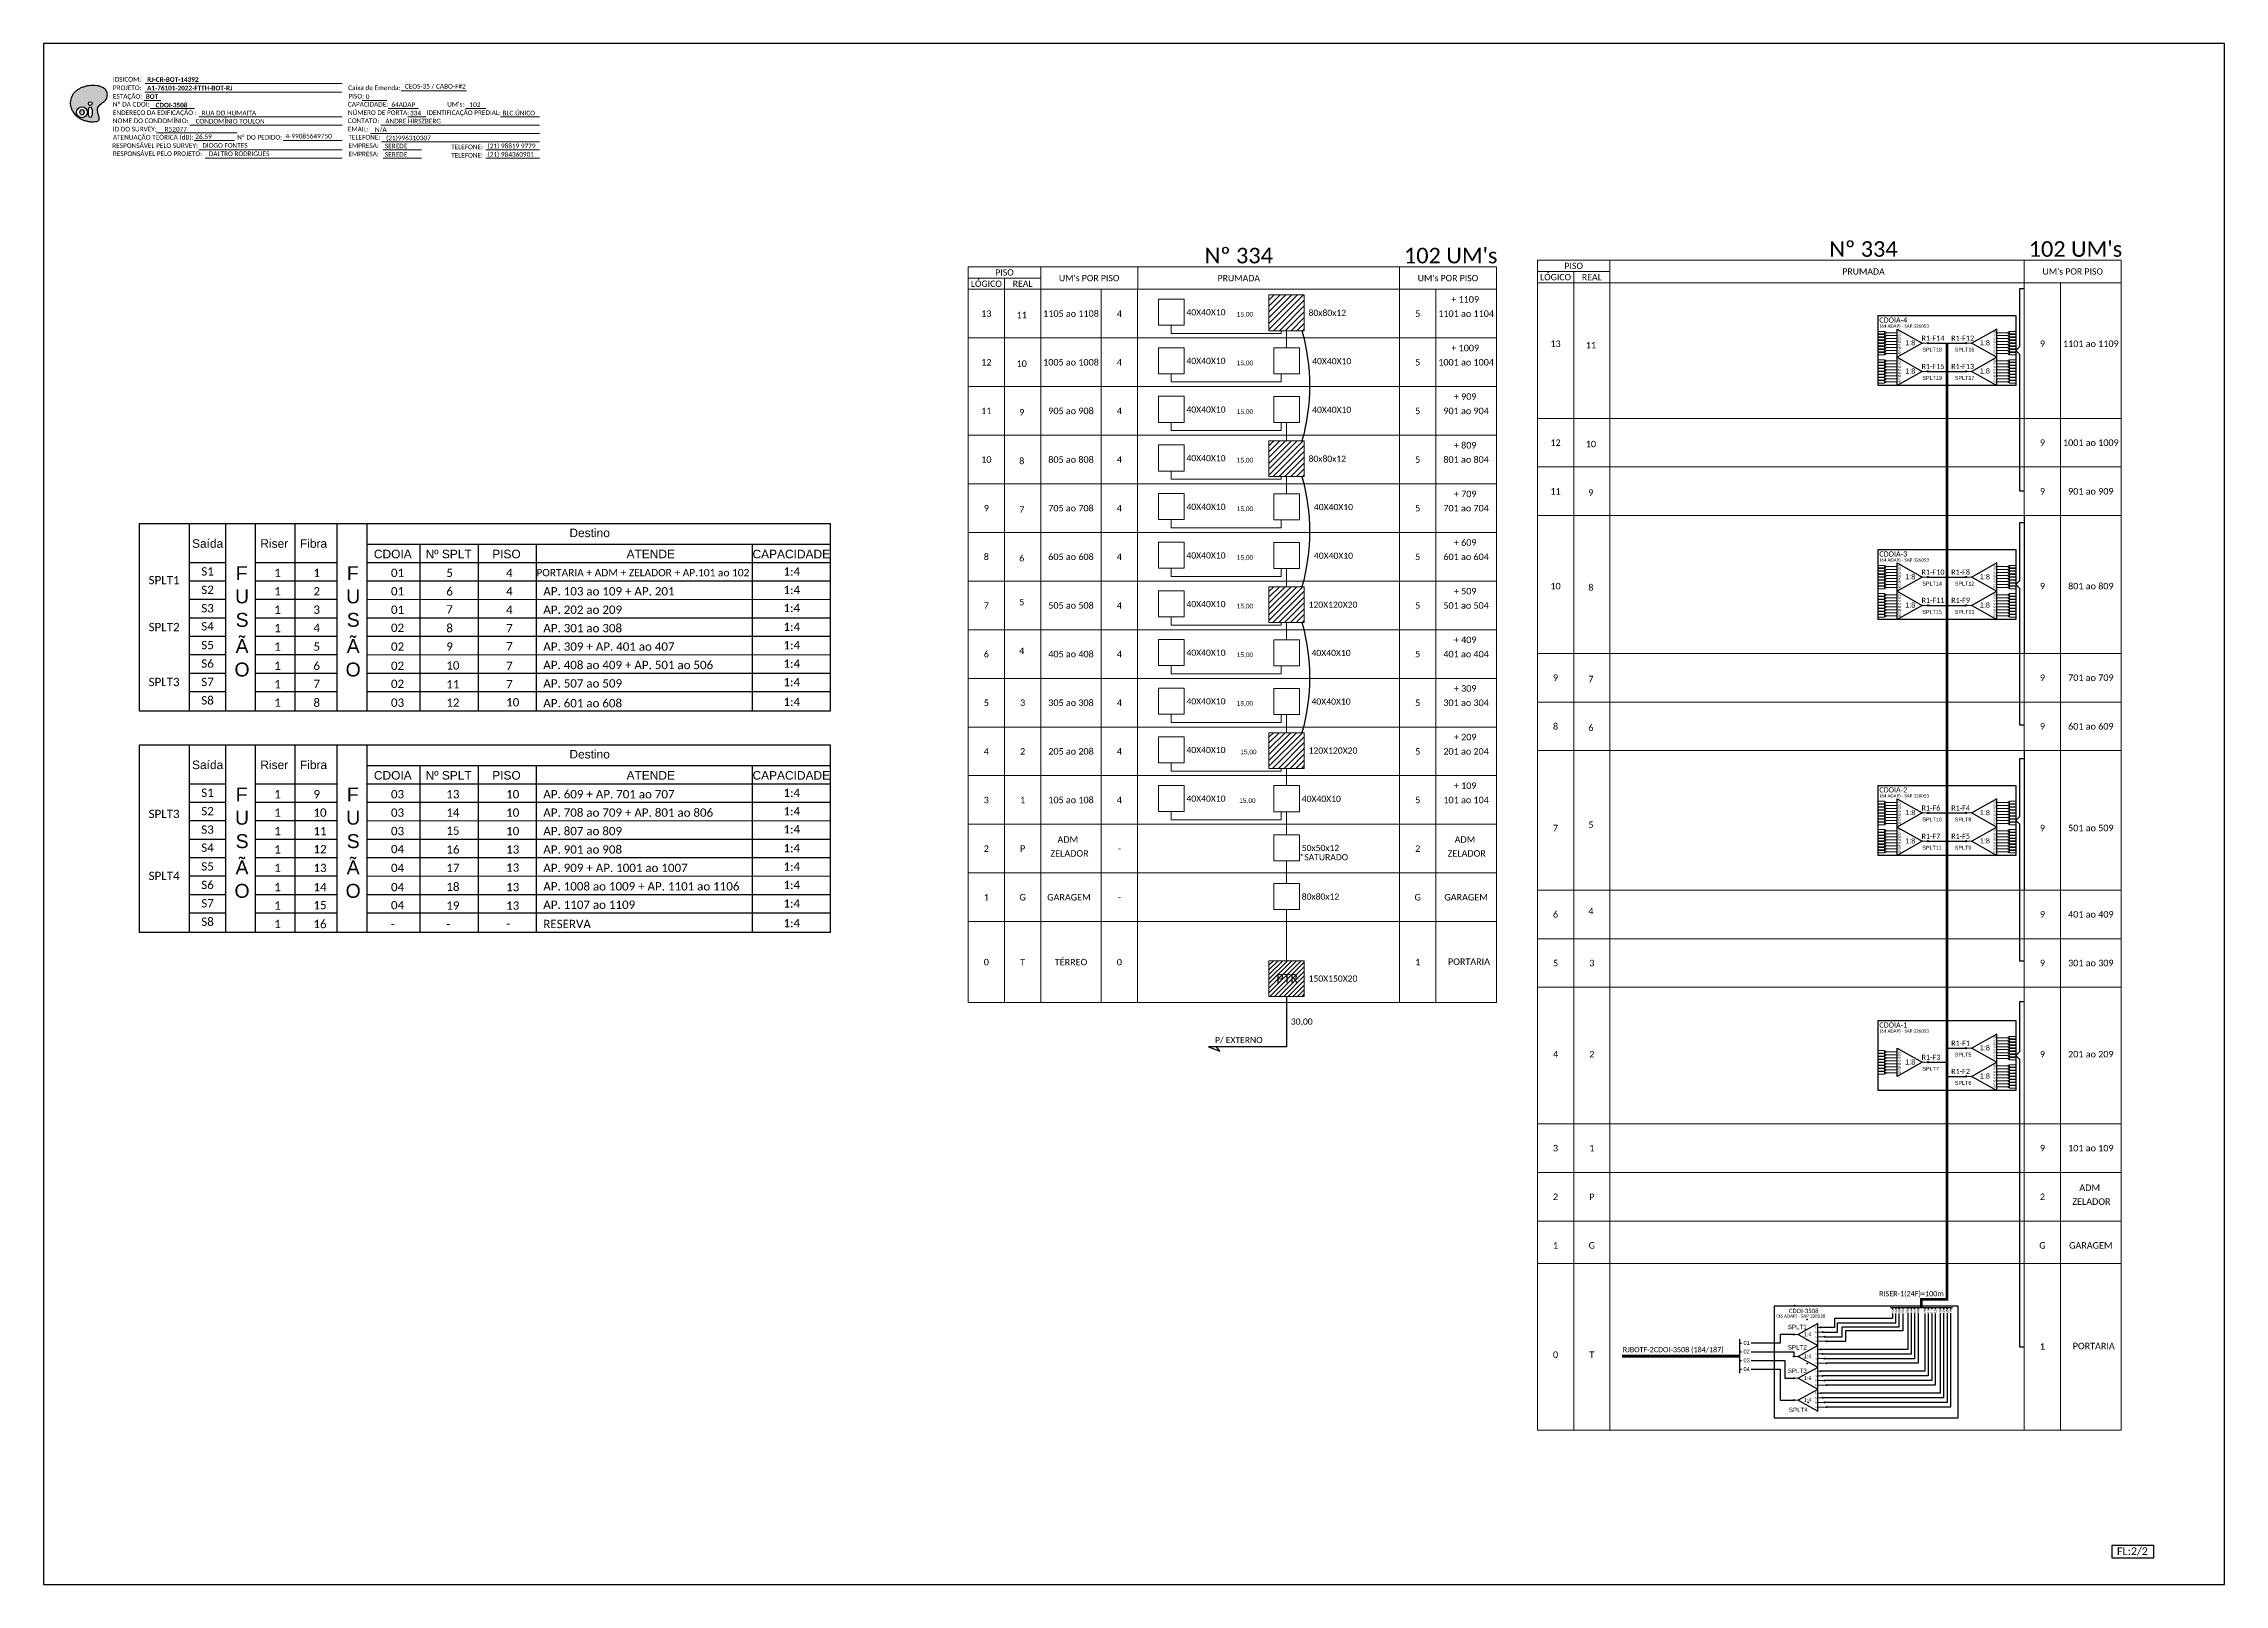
# Model space of a CAD drawing. Header units: metres. Extents: x -1286 to 457, y -500 to 94.
# Drawn here: x -384 to 457, y -500 to 94 of the extents above; entities that cross this region are included whole.
import ezdxf
from ezdxf.enums import TextEntityAlignment as Align

# ---------------------------------------------------------------- set-up
doc = ezdxf.new("R2010")
doc.units = ezdxf.units.M
doc.layers.add('(Notas)', color=7, linetype='Continuous', lineweight=0)
doc.styles.add('ARIAL', font='arial.ttf')
doc.styles.add('DIGICADE', font='arial.ttf')
doc.styles.add('WMF-Calibri0', font='calibri.ttf')
doc.styles.add('WMF-Calibri1', font='calibrib.ttf')
doc.linetypes.add('RESERVA', pattern='A,0.5,-0.15,["RESERVA",Standard,S=0.18,R=0,X=0,Y=-0.1],-1.3', length=1.95)

msp = doc.modelspace()

# ---------------------------------------------------------------- texts
at = {"layer": '(Notas)', "color": 3, "lineweight": 0, "style": 'DIGICADE'}
for p in [(76.09, -11.04), (76.09, -29.79), (76.09, -48.54), (76.09, -67.29), (76.09, -86.04), (76.09, -104.79), (76.09, -123.54), (76.09, -142.29), (76.09, -161.04), (77.42, -179.79), (77.04, -198.54)]:
    msp.add_text('15,00', height=1.8, dxfattribs=at).set_placement(p)
at = {"color": 7, "lineweight": 0, "style": 'WMF-Calibri0'}
for s, height, p in [('PROJETO:', 1.793, (-357.33, 76.26)), ('IDSICOM:', 1.793, (-357.33, 79.54)), ('Caixa de Emenda:', 1.7927, (-266.59, 76.26)), ('ESTAÇÃO:', 1.793, (-357.35, 72.98)), ('Nº DA CDOI:', 1.7927, (-357.35, 69.91)), ('ENDEREÇO DA EDIFICAÇÃO :', 1.7927, (-357.35, 66.68)), ('CAPACIDADE:', 1.7927, (-266.7, 69.91)), ('NÚMERO DE PORTA:', 1.7927, (-266.7, 66.68)), ('PISO:', 1.793, (-266.52, 73.03)), ('IDENTIFICAÇÃO PREDIAL:', 1.7927, (-236.33, 66.68)), ("UM's:", 1.793, (-228.46, 69.91)), ('ATENUAÇÃO TEÓRICA (dB):', 1.7927, (-357.35, 57.21)), ('NOME DO CONDOMÍNIO:', 1.7927, (-357.35, 63.56)), ('ID DO SURVEY:', 1.7927, (-357.35, 60.33)), ('Nº DO PEDIDO:', 1.7927, (-309.43, 57.21)), ('CONTATO:', 1.793, (-266.7, 63.56)), ('EMAIL:', 1.793, (-266.7, 60.33)), ('TELEFONE:', 1.793, (-266.52, 57.21)), ('RESPONSÁVEL PELO SURVEY:', 1.7927, (-357.59, 53.98)), ('RESPONSÁVEL PELO PROJETO:', 1.7927, (-357.35, 50.87)), ('EMPRESA:', 1.793, (-266.52, 53.98)), ('EMPRESA:', 1.793, (-266.52, 50.74)), ('TELEFONE:', 1.793, (-226.92, 53.47)), ('TELEFONE:', 1.793, (-226.92, 50.24))]:
    msp.add_text(s, height=height, dxfattribs=at).set_placement(p)
at = {"color": 7}
for s, height, style, p in [('A1-76101-2022-FTTH-BOT-RJ', 1.7927, 'WMF-Calibri1', (-344.17, 76.17)), ('RJ-CR-BOT-14392', 1.7927, 'WMF-Calibri1', (-344.13, 79.45)), ('CEOS-35 / CABO-F#2', 1.7927, 'WMF-Calibri0', (-244.74, 76.85)), ('BOT', 1.793, 'WMF-Calibri1', (-344.67, 72.89)), (' RUA DO HUMAITA ', 1.7927, 'WMF-Calibri0', (-323.72, 66.52)), ('0', 1.79, 'WMF-Calibri0', (-259.83, 72.88)), ('64ADAP', 1.793, 'WMF-Calibri0', (-249.96, 69.79)), ('334', 1.793, 'WMF-Calibri0', (-242.73, 66.53)), ('102', 1.793, 'WMF-Calibri0', (-219.84, 69.77)), ('BLC.ÚNICO', 1.793, 'WMF-Calibri0', (-207.09, 66.53)), ('R52077', 1.793, 'WMF-Calibri0', (-337.39, 60.28)), ('26,59', 1.793, 'WMF-Calibri0', (-325.57, 57.45)), ('CONDOMÍNIO TOULON', 1.7927, 'WMF-Calibri0', (-325.44, 63.39)), ('4-99085649750', 1.7927, 'WMF-Calibri0', (-290.77, 57.62)), ('N/A', 1.793, 'WMF-Calibri0', (-256.28, 60.18)), ('ANDRE HIRSZBERG', 1.7927, 'WMF-Calibri0', (-252.24, 63.42)), ('(21)996310307', 1.7927, 'WMF-Calibri0', (-251.99, 56.94)), ('DIOGO FONTES', 1.7927, 'WMF-Calibri0', (-322.83, 54.07)), ('DALTRO RODRIGUES', 1.7927, 'WMF-Calibri0', (-320.34, 50.83)), ('SEREDE', 1.793, 'WMF-Calibri0', (-252.46, 53.83)), ('SEREDE', 1.793, 'WMF-Calibri0', (-252.46, 50.59)), ('(21) 98819 9779', 1.7927, 'WMF-Calibri0', (-212.85, 53.83)), ('(21) 984360901', 1.7927, 'WMF-Calibri0', (-212.85, 50.59)), ('40X40X10', 2.373, 'WMF-Calibri0', (56.66, -10.56)), ('80x80x12', 2.373, 'WMF-Calibri0', (103.77, -10.78)), ('40X40X10', 2.373, 'WMF-Calibri0', (56.66, -29.31)), ('40X40X10', 2.373, 'WMF-Calibri0', (105.15, -29.4)), ('40X40X10', 2.373, 'WMF-Calibri0', (56.66, -48.06)), ('40X40X10', 2.373, 'WMF-Calibri0', (105.15, -48.15)), ('40X40X10', 2.373, 'WMF-Calibri0', (56.66, -66.81)), ('80x80x12', 2.373, 'WMF-Calibri0', (103.77, -67.03)), ('40X40X10', 2.373, 'WMF-Calibri0', (56.66, -85.56)), ('40X40X10', 2.373, 'WMF-Calibri0', (105.82, -85.65)), ('1', 3.21, 'WMF-Calibri0', (-295.14, -111.44)), ('1', 3.21, 'WMF-Calibri0', (-280, -111.44)), ('01', 3.209, 'WMF-Calibri0', (-250.1, -111.44)), ('5', 3.21, 'WMF-Calibri0', (-228.75, -111.44)), ('4', 3.21, 'WMF-Calibri0', (-205.69, -111.44)), ('PORTARIA + ADM + ZELADOR + AP.101 ao 102', 2.8198, 'WMF-Calibri0', (-194.02, -111.17)), ('40X40X10', 2.373, 'WMF-Calibri0', (56.66, -104.31)), ('40X40X10', 2.373, 'WMF-Calibri0', (105.82, -104.4)), ('1', 3.21, 'WMF-Calibri0', (-295.14, -118.55)), ('2', 3.21, 'WMF-Calibri0', (-280, -118.55)), ('01', 3.209, 'WMF-Calibri0', (-250.1, -118.55)), ('6', 3.21, 'WMF-Calibri0', (-228.75, -118.55)), ('4', 3.21, 'WMF-Calibri0', (-205.69, -118.55)), ('AP. 103 ao 109 + AP. 201', 3.209, 'WMF-Calibri0', (-191.35, -118.55)), ('1', 3.21, 'WMF-Calibri0', (-295.14, -125.65)), ('3', 3.21, 'WMF-Calibri0', (-280, -125.65)), ('01', 3.209, 'WMF-Calibri0', (-250.1, -125.65)), ('7', 3.21, 'WMF-Calibri0', (-228.75, -125.51)), ('4', 3.21, 'WMF-Calibri0', (-205.69, -125.65)), ('AP. 202 ao 209', 3.209, 'WMF-Calibri0', (-191.35, -125.65)), ('40X40X10', 2.373, 'WMF-Calibri0', (56.66, -123.06)), ('120X120X20', 2.373, 'WMF-Calibri0', (103.77, -123.28)), ('1', 3.21, 'WMF-Calibri0', (-295.14, -132.75)), ('4', 3.21, 'WMF-Calibri0', (-280, -132.61)), ('02', 3.209, 'WMF-Calibri0', (-250.1, -132.61)), ('8', 3.21, 'WMF-Calibri0', (-228.75, -132.75)), ('7', 3.21, 'WMF-Calibri0', (-205.69, -132.75)), ('AP. 301 ao 308', 3.209, 'WMF-Calibri0', (-191.35, -132.75)), ('1', 3.21, 'WMF-Calibri0', (-295.14, -139.86)), ('5', 3.21, 'WMF-Calibri0', (-280, -139.86)), ('02', 3.209, 'WMF-Calibri0', (-250.1, -139.86)), ('9', 3.21, 'WMF-Calibri0', (-228.75, -139.86)), ('7', 3.21, 'WMF-Calibri0', (-205.69, -139.72)), ('AP. 309 + AP. 401 ao 407', 3.209, 'WMF-Calibri0', (-191.35, -139.86)), ('40X40X10', 2.373, 'WMF-Calibri0', (56.66, -141.81)), ('40X40X10', 2.373, 'WMF-Calibri0', (104.9, -141.9)), ('1', 3.21, 'WMF-Calibri0', (-295.14, -147.27)), ('1', 3.21, 'WMF-Calibri0', (-295.14, -154.37)), ('6', 3.21, 'WMF-Calibri0', (-280, -147.27)), ('7', 3.21, 'WMF-Calibri0', (-280, -154.23)), ('02', 3.209, 'WMF-Calibri0', (-250.1, -147.27)), ('02', 3.209, 'WMF-Calibri0', (-250.1, -154.23)), ('10', 3.209, 'WMF-Calibri0', (-228.75, -147.13)), ('11', 3.209, 'WMF-Calibri0', (-228.75, -154.37)), ('7', 3.21, 'WMF-Calibri0', (-205.69, -147.27)), ('7', 3.21, 'WMF-Calibri0', (-205.69, -154.37)), ('AP. 408 ao 409 + AP. 501 ao 506', 3.209, 'WMF-Calibri0', (-191.36, -146.96)), ('AP. 507 ao 509', 3.209, 'WMF-Calibri0', (-191.35, -154.06)), ('1', 3.21, 'WMF-Calibri0', (-295.14, -161.48)), ('8', 3.21, 'WMF-Calibri0', (-280, -161.48)), ('03', 3.209, 'WMF-Calibri0', (-250.1, -161.48)), ('12', 3.209, 'WMF-Calibri0', (-228.75, -161.48)), ('10', 3.209, 'WMF-Calibri0', (-205.69, -161.34)), ('AP. 601 ao 608', 3.209, 'WMF-Calibri0', (-191.36, -161.69)), ('40X40X10', 2.373, 'WMF-Calibri0', (56.66, -160.56)), ('40X40X10', 2.373, 'WMF-Calibri0', (104.9, -160.65)), ('40X40X10', 2.373, 'WMF-Calibri0', (56.66, -179.31)), ('120X120X20', 2.373, 'WMF-Calibri0', (103.77, -179.53)), ('AP. 609 + AP. 701 ao 707', 3.209, 'WMF-Calibri0', (-191.35, -196.77)), ('1', 3.21, 'WMF-Calibri0', (-295.14, -196.77)), ('1', 3.21, 'WMF-Calibri0', (-295.14, -203.87)), ('9', 3.21, 'WMF-Calibri0', (-280, -196.77)), ('10', 3.209, 'WMF-Calibri0', (-280, -203.87)), ('03', 3.209, 'WMF-Calibri0', (-250.1, -196.77)), ('03', 3.209, 'WMF-Calibri0', (-250.1, -203.87)), ('13', 3.209, 'WMF-Calibri0', (-228.75, -196.77)), ('14', 3.209, 'WMF-Calibri0', (-228.75, -203.87)), ('10', 3.209, 'WMF-Calibri0', (-205.69, -196.77)), ('10', 3.209, 'WMF-Calibri0', (-205.69, -203.87)), ('AP. 708 ao 709 + AP. 801 ao 806', 3.209, 'WMF-Calibri0', (-191.36, -203.87)), ('40X40X10', 2.373, 'WMF-Calibri0', (56.66, -198.06)), ('40X40X10', 2.373, 'WMF-Calibri0', (101.13, -198.15)), ('1', 3.21, 'WMF-Calibri0', (-295.14, -210.98)), ('11', 3.209, 'WMF-Calibri0', (-280, -210.98)), ('03', 3.209, 'WMF-Calibri0', (-250.1, -210.98)), ('15', 3.209, 'WMF-Calibri0', (-228.75, -210.84)), ('10', 3.209, 'WMF-Calibri0', (-205.69, -210.98)), ('AP. 807 ao 809', 3.209, 'WMF-Calibri0', (-191.35, -210.98)), ('1', 3.21, 'WMF-Calibri0', (-295.14, -218.08)), ('12', 3.209, 'WMF-Calibri0', (-280, -217.94)), ('04', 3.209, 'WMF-Calibri0', (-250.1, -217.94)), ('16', 3.209, 'WMF-Calibri0', (-228.75, -218.08)), ('13', 3.209, 'WMF-Calibri0', (-205.69, -218.08)), ('AP. 901 ao 908', 3.209, 'WMF-Calibri0', (-191.36, -218.1)), ('1', 3.21, 'WMF-Calibri0', (-295.14, -225.19)), ('13', 3.209, 'WMF-Calibri0', (-280, -225.19)), ('04', 3.209, 'WMF-Calibri0', (-250.1, -225.19)), ('17', 3.209, 'WMF-Calibri0', (-228.75, -225.19)), ('13', 3.209, 'WMF-Calibri0', (-205.69, -225.05)), ('AP. 909 + AP. 1001 ao 1007', 3.209, 'WMF-Calibri0', (-191.36, -225.19)), ('1', 3.21, 'WMF-Calibri0', (-295.14, -232.6)), ('14', 3.209, 'WMF-Calibri0', (-280, -232.6)), ('04', 3.209, 'WMF-Calibri0', (-250.1, -232.6)), ('18', 3.209, 'WMF-Calibri0', (-228.75, -232.46)), ('13', 3.209, 'WMF-Calibri0', (-205.69, -232.6)), ('AP. 1008 ao 1009 + AP. 1101 ao 1106', 3.209, 'WMF-Calibri0', (-191.36, -232.29)), ('80x80x12', 2.373, 'WMF-Calibri0', (101.13, -235.83)), ('1', 3.21, 'WMF-Calibri0', (-295.14, -239.7)), ('1', 3.21, 'WMF-Calibri0', (-295.14, -246.81)), ('15', 3.209, 'WMF-Calibri0', (-280, -239.56)), ('16', 3.209, 'WMF-Calibri0', (-280, -246.81)), ('04', 3.209, 'WMF-Calibri0', (-250.1, -239.56)), ('19', 3.209, 'WMF-Calibri0', (-228.75, -239.7)), ('13', 3.209, 'WMF-Calibri0', (-205.69, -239.7)), ('AP. 1107 ao 1109', 3.209, 'WMF-Calibri0', (-191.36, -239.39)), ('RESERVA', 3.209, 'WMF-Calibri0', (-191.35, -246.81)), ('-', 3.21, 'WMF-Calibri0', (-250.1, -246.81)), ('-', 3.21, 'WMF-Calibri0', (-228.75, -246.81)), ('-', 3.21, 'WMF-Calibri0', (-205.69, -246.67)), ('PTR', 3.433, 'WMF-Calibri0', (91.36, -267.89)), ('150X150X20', 2.373, 'WMF-Calibri0', (103.77, -267.44)), ('30,00', 2.373, 'WMF-Calibri0', (96.92, -284.02)), ('P/ EXTERNO', 2.373, 'WMF-Calibri0', (67.67, -291.12))]:
    msp.add_text(s, height=height, dxfattribs=dict(at, style=style)).set_placement(p)
at = {"color": 7, "style": 'WMF-Calibri1'}
msp.add_text('CDOI-3508', height=1.793, dxfattribs=at).set_placement((-334.72, 69.6), align=Align.CENTER)
at = {"color": 0, "lineweight": 0, "style": 'WMF-Calibri0'}
for s, height, p in [('Nº 334', 6, (317.77, 15.02)), (" 102 UM's", 6, (398.45, 15.02)), ('Nº 334', 6, (76.85, 12.48)), (" 102 UM's", 6, (157.52, 12.48)), ('PISO', 2.425, (206, 8.51)), ('LÓGICO', 2.425, (-20.5, 1.64)), ('PISO', 2.425, (-13.5, 5.98)), ('REAL', 2.425, (-6.51, 1.64)), ("UM's POR PISO", 2.4253, (19.15, 3.81)), ('PRUMADA', 2.425, (76.85, 3.81)), ("UM's POR PISO", 2.4253, (157.52, 3.81)), ('LÓGICO', 2.425, (199.01, 4.18)), ('REAL', 2.425, (213, 4.18)), ('PRUMADA', 2.425, (317.77, 6.34)), ("UM's POR PISO", 2.4253, (398.45, 6.34))]:
    msp.add_text(s, height=height, dxfattribs=at).set_placement(p, align=Align.MIDDLE_CENTER)
at = {"color": 7, "linetype": 'Continuous', "lineweight": 0, "style": 'WMF-Calibri0'}
for s, p in [('+ 1109', (164.16, -4.4)), ('13', (-20.5, -9.9)), ('11', (-6.85, -10.43)), ('1105 ao 1108', (12.15, -9.9)), ('4', (30.81, -9.9)), ('5', (145.86, -9.9)), ('1101 ao 1104', (164.52, -9.9)), ('+ 1009', (164.16, -23.15)), ('13', (199.01, -21.51)), ('11', (212.65, -22.04)), ('9', (386.78, -21.51)), ('1101 ao 1109', (405.44, -21.51)), ('12', (-20.5, -28.65)), ('10', (-6.85, -29.18)), ('1005 ao 1008', (12.15, -28.65)), ('4', (30.81, -28.65)), ('5', (145.86, -28.65)), ('1001 ao 1004', (164.52, -28.65)), ('+ 909', (164.16, -41.9)), ('11', (-20.5, -47.4)), ('9', (-6.85, -47.93)), ('905 ao 908', (12.15, -47.4)), ('4', (30.81, -47.4)), ('5', (145.86, -47.4)), ('901 ao 904', (164.52, -47.4)), ('12', (199.01, -59.65)), ('9', (386.78, -59.65)), ('1001 ao 1009', (405.44, -59.65)), ('10', (-20.5, -66.15)), ('8', (-6.85, -66.68)), ('805 ao 808', (12.15, -66.15)), ('4', (30.81, -66.15)), ('5', (145.86, -66.15)), ('801 ao 804', (164.52, -66.15)), ('+ 809', (164.16, -60.65)), ('10', (212.65, -60.17)), ('9', (-20.5, -84.9)), ('705 ao 708', (12.15, -84.9)), ('4', (30.81, -84.9)), ('5', (145.86, -84.9)), ('701 ao 704', (164.52, -84.9)), ('+ 709', (164.16, -79.4)), ('11', (199.01, -78.4)), ('9', (212.65, -78.92)), ('9', (386.78, -78.4)), ('901 ao 909', (405.44, -78.4)), ('7', (-6.85, -85.43)), ('+ 609', (164.16, -98.15)), ('8', (-20.5, -103.65)), ('6', (-6.85, -104.18)), ('605 ao 608', (12.15, -103.65)), ('4', (30.81, -103.65)), ('5', (145.86, -103.65)), ('601 ao 604', (164.52, -103.65)), ('+ 509', (164.16, -116.9)), ('10', (199.01, -114.95)), ('8', (212.65, -115.47)), ('9', (386.78, -114.95)), ('801 ao 809', (405.44, -114.95)), ('7', (-20.5, -122.4)), ('5', (-6.85, -121.13)), ('505 ao 508', (12.15, -122.4)), ('4', (30.81, -122.4)), ('5', (145.86, -122.4)), ('501 ao 504', (164.52, -122.4)), ('+ 409', (164.16, -135.65)), ('6', (-20.5, -141.15)), ('4', (-6.85, -139.88)), ('405 ao 408', (12.15, -141.15)), ('4', (30.81, -141.15)), ('5', (145.86, -141.15)), ('401 ao 404', (164.52, -141.15)), ('9', (199.01, -150.26)), ('7', (212.65, -150.78)), ('9', (386.78, -150.26)), ('701 ao 709', (405.44, -150.26)), ('5', (-20.5, -159.9)), ('3', (-6.51, -159.9)), ('305 ao 308', (12.15, -159.9)), ('4', (30.81, -159.9)), ('5', (145.86, -159.9)), ('301 ao 304', (164.52, -159.9)), ('+ 309', (164.16, -154.4)), ('8', (199.01, -169.01)), ('6', (212.65, -169.53)), ('9', (386.78, -169.01)), ('601 ao 609', (405.44, -169.01)), ('+ 209', (164.16, -173.15)), ('4', (-20.5, -178.65)), ('2', (-6.51, -178.65)), ('205 ao 208', (12.15, -178.65)), ('4', (30.81, -178.65)), ('5', (145.86, -178.65)), ('201 ao 204', (164.52, -178.65)), ('+ 109', (164.16, -191.9)), ('3', (-20.5, -197.4)), ('1', (-6.51, -197.4)), ('105 ao 108', (12.15, -197.4)), ('4', (30.81, -197.4)), ('5', (145.86, -197.4)), ('101 ao 104', (164.52, -197.4)), ('7', (199.01, -208.2)), ('5', (212.65, -206.92)), ('9', (386.78, -208.2)), ('501 ao 509', (405.44, -208.2)), ('2', (-20.5, -216.15)), ('P', (-6.51, -216.15)), ('ZELADOR', (11.59, -218.01)), ('ADM ', (11.36, -212.66)), ('-', (30.81, -216.15)), ('2', (145.86, -216.15)), ('ZELADOR', (164.75, -218.01)), ('ADM ', (164.52, -212.66)), ('1', (-20.5, -234.9)), ('G', (-6.51, -234.9)), ('GARAGEM', (11.36, -234.9)), ('-', (30.81, -234.9)), ('G', (145.86, -234.9)), ('GARAGEM', (164.52, -234.9)), ('6', (199.01, -241.5)), ('4', (212.65, -240.23)), ('9', (386.78, -241.5)), ('401 ao 409', (405.44, -241.5)), ('0', (-20.5, -259.9)), ('T', (-6.51, -259.9)), ('TÉRREO', (12.15, -259.9)), ('0', (30.81, -259.93)), ('1', (145.86, -259.9)), ('PORTARIA', (165.64, -259.74)), ('5', (199.01, -260.25)), ('3', (213, -260.25)), ('9', (386.78, -260.25)), ('301 ao 309', (405.44, -260.25)), ('4', (199.01, -295.4)), ('2', (213, -295.4)), ('9', (386.78, -295.4)), ('201 ao 209', (405.44, -295.4)), ('3', (199.01, -331.62)), ('1', (213, -331.62)), ('9', (386.78, -331.62)), ('101 ao 109', (405.44, -331.62)), ('2', (199.01, -350.37)), ('P', (213, -350.37)), ('2', (386.78, -350.37)), ('ZELADOR', (405.67, -352.24)), ('ADM ', (405.44, -346.88)), ('1', (199.01, -369.12)), ('G', (213, -369.12)), ('G', (386.78, -369.12)), ('GARAGEM', (405.44, -369.12)), ('0', (199.01, -411.25)), ('T', (213, -411.25)), ('1', (386.78, -408.07)), ('PORTARIA', (406.56, -407.91))]:
    msp.add_text(s, height=2.5, dxfattribs=at).set_placement(p, align=Align.MIDDLE_CENTER)
at = {"color": 1, "style": 'WMF-Calibri0'}
for s, p in [('CDOIA-4', (323.87, -13.38)), ('CDOIA-3', (323.87, -103.57)), ('CDOIA-2', (323.87, -194.5)), ('CDOIA-1', (323.87, -285.18)), ('RJBOTF-2CDOI-3508 (184/187)', (224.94, -410.3))]:
    msp.add_text(s, height=2, dxfattribs=at).set_placement(p)
for p in [(333.5, -15.31), (333.5, -105.5), (333.5, -196.43), (333.5, -287.11)]:
    msp.add_text('(64 ADAP) - SAP 326053', height=1.25, dxfattribs=at).set_placement(p, align=Align.CENTER)
at = {"color": 5, "style": 'WMF-Calibri0'}
for s, p in [('R1-F14', (340.16, -20.36)), ('R1-F12', (351.6, -20.36)), ('R1-F15', (340.16, -31.26)), ('R1-F13', (351.6, -31.26)), ('R1-F10', (340.16, -110.55)), ('R1-F8', (351.6, -110.55)), ('R1-F11', (340.16, -121.45)), ('R1-F9', (351.6, -121.45)), ('R1-F6', (340.16, -201.48)), ('R1-F4', (351.6, -201.48)), ('R1-F7', (340.16, -212.38)), ('R1-F5', (351.6, -212.38)), ('R1-F1', (351.6, -292.16)), ('R1-F3', (340.16, -297.61)), ('R1-F2', (351.6, -303.06)), ('RISER-1(24F)=100m', (323.8, -388.74))]:
    msp.add_text(s, height=2, dxfattribs=at).set_placement(p)
at = {"style": 'ARIAL'}
for s, height, p in [('Saída', 3.294, (-320.8, -98.52)), ('Riser', 3.294, (-295.1, -98.52)), ('Fibra', 3.294, (-279.97, -98.52)), ('CDOIA', 3.294, (-249.4, -102.57)), ('Nº SPLT', 3.294, (-227.86, -102.57)), ('PISO', 3.294, (-205.56, -102.57)), ('Destino', 3.294, (-173.48, -94.42)), ('CAPACIDADE', 3.294, (-95.72, -102.59)), ('ATENDE', 3.294, (-149.91, -102.57)), ('Saída', 3.294, (-320.8, -183.85)), ('Riser', 3.294, (-295.1, -183.85)), ('Fibra', 3.294, (-279.97, -183.85)), ('Destino', 3.294, (-173.48, -179.75)), ('CDOIA', 3.294, (-249.4, -187.9)), ('Nº SPLT', 3.294, (-227.86, -187.9)), ('PISO', 3.294, (-205.56, -187.9)), ('ATENDE', 3.294, (-149.91, -187.9)), ('CAPACIDADE', 3.294, (-95.72, -187.92)), ('01', 1.571, (272.72, -406.71)), ('02', 1.571, (272.72, -410.08)), ('03', 1.571, (272.72, -413.45)), ('04', 1.571, (272.72, -416.82))]:
    msp.add_text(s, height=height, dxfattribs=at).set_placement(p, align=Align.MIDDLE_CENTER)
at = {"linetype": 'Continuous', "style": 'ARIAL'}
for s, p in [('F', (-309.96, -112.64)), ('F', (-267.11, -112.64)), ('U', (-310.24, -121.59)), ('U', (-267.38, -121.59)), ('S', (-310.01, -130.64)), ('S', (-267.16, -130.64)), ('Ã', (-310.04, -140.75)), ('Ã', (-267.19, -140.75)), ('O', (-310.46, -149.79)), ('O', (-267.61, -149.79)), ('F', (-309.96, -197.97)), ('F', (-267.11, -197.97)), ('U', (-310.24, -206.92)), ('U', (-267.38, -206.92)), ('S', (-310.01, -215.96)), ('S', (-267.16, -215.96)), ('Ã', (-310.04, -226.07)), ('Ã', (-267.19, -226.07)), ('O', (-310.46, -235.12)), ('O', (-267.61, -235.12))]:
    msp.add_text(s, height=5.37, dxfattribs=at).set_placement(p)
at = {"color": 6, "style": 'WMF-Calibri0'}
for s, p in [('*SATURADO', (100.28, -220.64)), ('50x50x12', (101.13, -217.08))]:
    msp.add_text(s, height=2.373, dxfattribs=at).set_placement(p)
at = {"style": 'ARIAL'}
for s, p in [('01', (328.87, -394.5)), ('02', (330.28, -394.5)), ('03', (331.54, -394.5)), ('04', (332.91, -394.5)), ('05', (334.82, -394.47)), ('06', (336.23, -394.47)), ('07', (337.49, -394.47)), ('08', (338.86, -394.47)), ('09', (341.38, -394.5)), ('10', (342.78, -394.5)), ('11', (344.05, -394.5)), ('12', (345.42, -394.5)), ('13', (347.32, -394.47)), ('14', (348.73, -394.47)), ('15', (350, -394.47)), ('16', (351.37, -394.47))]:
    msp.add_text(s, height=0.86, rotation=90, dxfattribs=at).set_placement(p, align=Align.MIDDLE_CENTER)
at = {"style": 'WMF-Calibri0'}
msp.add_text('FL:2/2', height=3, dxfattribs=at).set_placement((415.51, -488.52))
at = {"color": 7, "lineweight": 0, "style": 'WMF-Calibri0', "flags": 8}
for tag, p, s in [('S1', (-323.26, -110.88), 'S1'), ('1:4', (-98.73, -110.91), '1:8'), ('SPLT1', (-343.57, -114.24), 'XX'), ('S2', (-323.26, -117.98), 'S2'), ('1:4', (-98.73, -118.01), '1:8'), ('S3', (-323.26, -125.09), 'S3'), ('1:4', (-98.73, -124.97), '1:8'), ('SPLT2', (-343.57, -132.33), 'XX'), ('S4', (-323.26, -132.05), 'S4'), ('1:4', (-98.73, -132.22), '1:8'), ('S5', (-323.26, -139.29), 'S5'), ('1:4', (-98.73, -139.32), '1:8'), ('SPLT3', (-343.57, -153.51), 'XX'), ('S6', (-323.26, -146.4), 'S6'), ('S7', (-323.26, -153.5), 'S7'), ('1:4', (-98.73, -146.42), '1:8'), ('1:4', (-98.73, -153.53), '1:8'), ('S8', (-323.26, -160.6), 'S8'), ('1:4', (-98.73, -161.14), '1:8'), ('S1', (-323.26, -196.21), 'S1'), ('1:4', (-98.73, -196.23), '1:8'), ('SPLT3', (-343.57, -204.37), 'XX'), ('S2', (-323.26, -203.31), 'S2'), ('1:4', (-98.73, -203.34), '1:8'), ('S3', (-323.26, -210.42), 'S3'), ('1:4', (-98.73, -210.3), '1:8'), ('S4', (-323.26, -217.38), 'S4'), ('1:4', (-98.73, -217.55), '1:8'), ('SPLT4', (-343.57, -228.27), 'XX'), ('S5', (-323.26, -224.62), 'S5'), ('1:4', (-98.73, -224.65), '1:8'), ('S6', (-323.26, -231.73), 'S6'), ('1:4', (-98.73, -231.75), '1:8'), ('S7', (-323.26, -238.83), 'S7'), ('S8', (-323.26, -245.93), 'S8'), ('1:4', (-98.73, -238.86), '1:8'), ('1:4', (-98.73, -246.47), '1:8')]:
    msp.add_attdef(tag, p, s, height=3.209, dxfattribs=at)

# ---------------------------------------------------------------- blocks, each defined once
blk = doc.blocks.new('OI')
h = blk.add_hatch(color=40)
edge = h.paths.add_edge_path()
edge.add_spline(control_points=[(4.35, -0.67), (3.92, -0.99), (3.26, -1.5), (2.81, -2.59), (2.9, -3.5), (3.06, -4.27), (3.31, -4.85), (3.37, -5.39), (3.4, -5.88), (3.2, -6.4), (2.54, -6.61), (1.65, -6.63), (0.55, -6.67), (-0.56, -6.42), (-1.61, -6.14), (-2.77, -5.61), (-3.92, -4.77), (-4.89, -3.7), (-5.34, -2.65), (-5.6, -1.94), (-5.85, -0.96), (-5.71, 0.47), (-5.1, 2.02), (-4.14, 3.02), (-3.3, 3.61), (-2.37, 4.16), (-1.36, 4.44), (-0.56, 4.7), (0.79, 4.85), (2.24, 4.97), (3.79, 4.57), (4.67, 4.21), (5.44, 3.65), (5.76, 2.99), (6.03, 2.21), (6.01, 1.46), (5.72, 0.64), (5.31, 0.08), (4.88, -0.38), (4.51, -0.55), (4.35, -0.67)], knot_values=[0, 0, 0, 0, 1.60434, 2.417191, 3.427595, 4.282808, 4.776746, 5.304182, 5.888771, 6.258406, 6.858137, 7.79129, 8.986195, 10.124242, 11.187857, 12.242908, 13.953784, 15.414161, 16.515391, 17.349188, 17.675853, 19.552021, 21.515531, 22.568638, 23.63245, 24.621084, 25.782718, 26.745347, 27.142653, 29.870543, 31.004649, 31.921532, 32.709589, 33.801391, 34.042471, 35.192333, 35.971461, 36.628871, 37.254359, 37.836911, 37.836911, 37.836911, 37.836911], degree=3, periodic=0)
h.paths.add_polyline_path([(1.13, -0.87, -1), (-0.04, -0.87, -1)], flags=16)
edge = h.paths.add_edge_path(flags=16)
edge.add_ellipse((0.56, -3.59), major_axis=(-0.02, 1.71), ratio=0.361305, start_angle=0, end_angle=360)
h.paths.add_polyline_path([(-0.36, -3.62, -1), (-3.8, -3.62, -1)], flags=16)
edge = h.paths.add_edge_path(flags=0)
edge.add_ellipse((-2.08, -3.62), major_axis=(0, 0.885), ratio=0.758294, start_angle=0, end_angle=360)
at = {"color": 40}
for centre, radius in [((-2.08, -3.62), 1.72), ((0.54, -0.87), 0.587)]:
    blk.add_circle(centre, radius, dxfattribs=at)
blk.add_ellipse((-2.08, -3.62), major_axis=(0, 0.885), ratio=0.758294, start_param=-3.141592653589792, end_param=3.141592653589792, dxfattribs=at)
blk.add_ellipse((0.56, -3.59), major_axis=(-0.02, 1.71), ratio=0.361305, dxfattribs=at)
at = {"color": 40, "start_tangent": (-0.800898, -0.598801), "end_tangent": (-0.800898, -0.598801)}
blk.add_spline([(4.35, -0.67), (3.2, -1.78), (2.9, -2.54), (2.92, -3.55), (3.12, -4.38), (3.28, -4.85), (3.37, -5.37), (3.35, -5.95), (3.2, -6.29), (2.66, -6.55), (1.73, -6.63), (0.54, -6.62), (-0.58, -6.41), (-1.6, -6.11), (-2.56, -5.67), (-3.95, -4.67), (-4.89, -3.56), (-5.37, -2.56), (-5.64, -1.78), (-5.72, -1.46), (-5.63, 0.42), (-4.84, 2.22), (-4.13, 2.99), (-3.27, 3.62), (-2.4, 4.09), (-1.3, 4.47), (-0.37, 4.72), (0.02, 4.77), (2.75, 4.8), (3.85, 4.53), (4.69, 4.16), (5.31, 3.68), (5.85, 2.73), (5.93, 2.5), (5.94, 1.35), (5.67, 0.62), (5.29, 0.08), (4.84, -0.36), (4.35, -0.67)], degree=3, dxfattribs=at)
blk = doc.blocks.new('LEG_CDO64_DIR')
blk.add_point((0, 0))
at = {"color": 1, "style": 'WMF-Calibri0', "flags": 4}
blk.add_attdef('MODELO', text='', height=1.5, dxfattribs=at).set_placement((-1.5, -5.5), align=Align.CENTER)
blk.add_attdef('CDO', (-2.6, -3.6), '', height=2, dxfattribs=at)
blk = doc.blocks.new('SPLITTER_')
blk.add_point((0, 0))
at = {"style": 'ARIAL', "flags": 4}
blk.add_attdef('SPLT', (0, -3.26), '', height=1.5, dxfattribs=at)
blk = doc.blocks.new('SPLT_1-4_DIV_DIR')
h = blk.add_hatch(color=3)
h.dxf.hatch_style = 1
edge = h.paths.add_edge_path()
edge.add_arc((13.3, 3.5), 0.242, 0, 360)
h = blk.add_hatch(color=3)
h.dxf.hatch_style = 1
edge = h.paths.add_edge_path()
edge.add_arc((14.3, 1.2), 0.242, 0, 360)
h = blk.add_hatch(color=3)
h.dxf.hatch_style = 1
edge = h.paths.add_edge_path()
edge.add_arc((15.3, -1.1), 0.242, 0, 360)
h = blk.add_hatch(color=3)
h.dxf.hatch_style = 1
edge = h.paths.add_edge_path()
edge.add_arc((16.3, -3.4), 0.242, 0, 360)
at = {"color": 1, "lineweight": 0}
blk.add_lwpolyline([(2.2, 0), (0, 0)], dxfattribs=at)
at = {"color": 1}
blk.add_lwpolyline([(11.9, 5.4), (2.2, 0), (11.9, -5.4), (11.9, 5.4)], dxfattribs=at)
at = {"color": 7, "lineweight": 0}
for points in [[(13.3, 3.5), (11.9, 3.5)], [(11.9, 1.2), (14.3, 1.2)], [(11.9, -1.1), (15.3, -1.1)], [(11.9, -3.4), (16.3, -3.4)]]:
    blk.add_lwpolyline(points, dxfattribs=at)
at = {"color": 3}
for centre in [(13.3, 3.5), (14.3, 1.2), (15.3, -1.1), (16.3, -3.4)]:
    blk.add_circle(centre, 0.242, dxfattribs=at)
at = {"color": 1, "style": 'ARIAL'}
for s, height, p in [('1:4', 2, (4.9, -0.9)), ('S1', 0.75, (10.5, 3.1)), ('S2', 0.75, (10.5, 0.8)), ('S3', 0.75, (10.5, -1.5)), ('S4', 0.75, (10.5, -3.8))]:
    blk.add_text(s, height=height, dxfattribs=at).set_placement(p)
blk = doc.blocks.new('SPLT_1-8_SC-APC')
at = {"color": 1, "lineweight": 0}
blk.add_lwpolyline([(-17.04, -7.55), (-19.26, -7.55)], dxfattribs=at)
at = {"color": 1}
blk.add_lwpolyline([(-7.37, -2.1), (-17.04, -7.55), (-7.37, -13), (-7.37, -2.1)], dxfattribs=at)
at = {"color": 3, "lineweight": 0}
for points in [[(-2.99, -3.51), (-7.37, -3.51)], [(-7.37, -4.66), (-2.99, -4.66)], [(-7.37, -5.82), (-2.99, -5.82)], [(-7.37, -6.97), (-2.99, -6.97)], [(-7.37, -8.12), (-2.99, -8.12)], [(-2.41, -3.02), (-2.41, -4)], [(-2.41, -3.02), (0, -3.02)], [(-2.41, -4), (0, -4)], [(-2.41, -4.17), (-2.41, -5.16)], [(-2.41, -4.17), (0, -4.17)], [(-2.41, -5.16), (0, -5.16)], [(-2.41, -5.32), (-2.41, -6.31)], [(-2.41, -5.32), (0, -5.32)], [(-2.41, -6.31), (0, -6.31)], [(-2.41, -6.48), (-2.41, -7.46)], [(-2.41, -6.48), (0, -6.48)], [(-2.41, -7.46), (0, -7.46)], [(-2.41, -7.63), (-2.41, -8.62)], [(-2.41, -7.63), (0, -7.63)], [(-7.37, -9.28), (-2.99, -9.28)], [(-7.37, -10.43), (-2.99, -10.43)], [(-7.37, -11.58), (-2.99, -11.58)], [(-2.41, -8.62), (0, -8.62)], [(-2.41, -8.78), (-2.41, -9.77)], [(-2.41, -8.78), (0, -8.78)], [(-2.41, -9.77), (0, -9.77)], [(-2.41, -9.94), (-2.41, -10.92)], [(-2.41, -9.94), (0, -9.94)], [(-2.41, -10.92), (0, -10.92)], [(-2.41, -11.09), (-2.41, -12.08)], [(-2.41, -11.09), (0, -11.09)], [(-2.41, -12.08), (0, -12.08)]]:
    blk.add_lwpolyline(points, dxfattribs=at)
for points in [[(-2.99, -3.22), (-2.41, -3.22), (-2.41, -3.8), (-2.99, -3.8)], [(-2.99, -4.38), (-2.41, -4.38), (-2.41, -4.95), (-2.99, -4.95)], [(-2.99, -5.53), (-2.41, -5.53), (-2.41, -6.1), (-2.99, -6.1)], [(-2.99, -6.68), (-2.41, -6.68), (-2.41, -7.26), (-2.99, -7.26)], [(-2.99, -7.84), (-2.41, -7.84), (-2.41, -8.41), (-2.99, -8.41)], [(-2.99, -8.99), (-2.41, -8.99), (-2.41, -9.56), (-2.99, -9.56)], [(-2.99, -10.14), (-2.41, -10.14), (-2.41, -10.72), (-2.99, -10.72)], [(-2.99, -11.3), (-2.41, -11.3), (-2.41, -11.87), (-2.99, -11.87)]]:
    blk.add_lwpolyline(points, close=True, dxfattribs=at)
at = {"color": 1, "style": 'ARIAL'}
for s, height, p in [('1:8', 2, (-13.91, -8.4)), ('S1', 0.75, (-8.74, -3.78)), ('S2', 0.75, (-8.74, -4.97)), ('S3', 0.75, (-8.74, -6.18)), ('S4', 0.75, (-8.74, -7.36)), ('S5', 0.75, (-8.74, -8.57)), ('S6', 0.75, (-8.74, -9.69)), ('S7', 0.75, (-8.74, -10.78)), ('S8', 0.75, (-8.74, -11.9))]:
    blk.add_text(s, height=height, dxfattribs=at).set_placement(p)
blk = doc.blocks.new('SPLT_1-8_SC-APC_ESQ')
at = {"color": 3, "lineweight": 0}
for points in [[(2.41, -3.02), (0, -3.02)], [(2.41, -4), (0, -4)], [(2.41, -4.17), (0, -4.17)], [(2.41, -5.16), (0, -5.16)], [(2.41, -5.32), (0, -5.32)], [(2.41, -6.31), (0, -6.31)], [(2.41, -6.48), (0, -6.48)], [(2.41, -7.46), (0, -7.46)], [(2.41, -7.63), (0, -7.63)], [(2.41, -3.02), (2.41, -4)], [(2.41, -4.17), (2.41, -5.16)], [(2.41, -5.32), (2.41, -6.31)], [(2.41, -6.48), (2.41, -7.46)], [(2.41, -7.63), (2.41, -8.62)], [(2.99, -3.51), (7.37, -3.51)], [(7.37, -4.66), (2.99, -4.66)], [(7.37, -5.82), (2.99, -5.82)], [(7.37, -6.97), (2.99, -6.97)], [(7.37, -8.12), (2.99, -8.12)], [(2.41, -8.62), (0, -8.62)], [(2.41, -8.78), (0, -8.78)], [(2.41, -9.77), (0, -9.77)], [(2.41, -9.94), (0, -9.94)], [(2.41, -10.92), (0, -10.92)], [(2.41, -11.09), (0, -11.09)], [(2.41, -12.08), (0, -12.08)], [(2.41, -8.78), (2.41, -9.77)], [(2.41, -9.94), (2.41, -10.92)], [(2.41, -11.09), (2.41, -12.08)], [(7.37, -9.28), (2.99, -9.28)], [(7.37, -10.43), (2.99, -10.43)], [(7.37, -11.58), (2.99, -11.58)]]:
    blk.add_lwpolyline(points, dxfattribs=at)
for points in [[(2.99, -3.22), (2.41, -3.22), (2.41, -3.8), (2.99, -3.8)], [(2.99, -4.38), (2.41, -4.38), (2.41, -4.95), (2.99, -4.95)], [(2.99, -5.53), (2.41, -5.53), (2.41, -6.1), (2.99, -6.1)], [(2.99, -6.68), (2.41, -6.68), (2.41, -7.26), (2.99, -7.26)], [(2.99, -7.84), (2.41, -7.84), (2.41, -8.41), (2.99, -8.41)], [(2.99, -8.99), (2.41, -8.99), (2.41, -9.56), (2.99, -9.56)], [(2.99, -10.14), (2.41, -10.14), (2.41, -10.72), (2.99, -10.72)], [(2.99, -11.3), (2.41, -11.3), (2.41, -11.87), (2.99, -11.87)]]:
    blk.add_lwpolyline(points, close=True, dxfattribs=at)
at = {"color": 1}
blk.add_lwpolyline([(7.37, -2.1), (17.04, -7.55), (7.37, -13), (7.37, -2.1)], dxfattribs=at)
at = {"color": 1, "lineweight": 0}
blk.add_lwpolyline([(17.04, -7.55), (19.26, -7.55)], dxfattribs=at)
at = {"color": 1, "style": 'ARIAL'}
for s, height, p in [('S5', 0.75, (7.55, -8.57)), ('S3', 0.75, (7.55, -6.18)), ('S4', 0.75, (7.55, -7.36)), ('S2', 0.75, (7.56, -4.97)), ('S1', 0.75, (7.7, -3.78)), ('1:8', 2, (10.45, -8.4)), ('S6', 0.75, (7.55, -9.69)), ('S7', 0.75, (7.55, -10.78)), ('S8', 0.75, (7.55, -11.9))]:
    blk.add_text(s, height=height, dxfattribs=at).set_placement(p)

# ---------------------------------------------------------------- hatches: boundary and pattern name
h = msp.add_hatch()
h.set_pattern_fill('LINE', color=1, scale=0.5, angle=45)
h.set_pattern_definition([(45, (157.9403, 30.999), (-1.122532, 1.122532), [])])
h.paths.add_polyline_path([(88.5, -2.71), (102.07, -2.71), (102.07, -16.47), (88.5, -16.47)])
h.paths.add_polyline_path([(88.5, -58.96), (102.07, -58.96), (102.07, -72.72), (88.5, -72.72)])
h.paths.add_polyline_path([(88.5, -115.21), (102.07, -115.21), (102.07, -128.97), (88.5, -128.97)])
h.paths.add_polyline_path([(88.5, -171.46), (102.07, -171.46), (102.07, -185.22), (88.5, -185.22)])
h = msp.add_hatch(color=3)
h.dxf.hatch_style = 1
edge = h.paths.add_edge_path()
edge.add_arc((342.67, -21.28), 0.256, 0, 360)
h = msp.add_hatch(color=3)
h.dxf.hatch_style = 1
edge = h.paths.add_edge_path()
edge.add_arc((357.28, -21.28), 0.256, 0, 360)
h = msp.add_hatch(color=3)
h.dxf.hatch_style = 1
edge = h.paths.add_edge_path()
edge.add_arc((342.67, -32.18), 0.256, 0, 360)
h = msp.add_hatch(color=3)
h.dxf.hatch_style = 1
edge = h.paths.add_edge_path()
edge.add_arc((357.28, -32.18), 0.256, 0, 360)
h = msp.add_hatch(color=3)
h.dxf.hatch_style = 1
edge = h.paths.add_edge_path()
edge.add_arc((342.67, -111.47), 0.256, 0, 360)
h = msp.add_hatch(color=3)
h.dxf.hatch_style = 1
edge = h.paths.add_edge_path()
edge.add_arc((357.28, -111.47), 0.256, 0, 360)
h = msp.add_hatch(color=3)
h.dxf.hatch_style = 1
edge = h.paths.add_edge_path()
edge.add_arc((342.67, -122.37), 0.256, 0, 360)
h = msp.add_hatch(color=3)
h.dxf.hatch_style = 1
edge = h.paths.add_edge_path()
edge.add_arc((357.28, -122.37), 0.256, 0, 360)
h = msp.add_hatch(color=3)
h.dxf.hatch_style = 1
edge = h.paths.add_edge_path()
edge.add_arc((342.67, -202.4), 0.256, 0, 360)
h = msp.add_hatch(color=3)
h.dxf.hatch_style = 1
edge = h.paths.add_edge_path()
edge.add_arc((357.28, -202.4), 0.256, 0, 360)
h = msp.add_hatch(color=3)
h.dxf.hatch_style = 1
edge = h.paths.add_edge_path()
edge.add_arc((342.67, -213.3), 0.256, 0, 360)
h = msp.add_hatch(color=3)
h.dxf.hatch_style = 1
edge = h.paths.add_edge_path()
edge.add_arc((357.28, -213.3), 0.256, 0, 360)
h = msp.add_hatch()
h.set_pattern_fill('ANSI31', color=1, scale=10, style=0)
h.set_pattern_definition([(45, (-523.1199, -657.0858), (-0.8838835, 0.8838835), [])])
h.paths.add_polyline_path([(88.5, -273.12), (102.07, -273.12), (102.07, -259.36), (88.5, -259.36)])
h.paths.add_polyline_path([(90.5, -268.77), (100.58, -268.77), (100.58, -263.62), (90.5, -263.62)], flags=24)
h = msp.add_hatch(color=3)
h.dxf.hatch_style = 1
edge = h.paths.add_edge_path()
edge.add_arc((357.28, -293.08), 0.256, 0, 360)
h = msp.add_hatch(color=3)
h.dxf.hatch_style = 1
edge = h.paths.add_edge_path()
edge.add_arc((342.67, -298.53), 0.256, 0, 360)
h = msp.add_hatch(color=3)
h.dxf.hatch_style = 1
edge = h.paths.add_edge_path()
edge.add_arc((357.28, -303.98), 0.256, 0, 360)
h = msp.add_hatch(color=3)
h.dxf.hatch_style = 1
edge = h.paths.add_edge_path()
edge.add_arc((290.91, -403.47), 0.235, 0, 360)
h = msp.add_hatch(color=3)
h.dxf.hatch_style = 1
edge = h.paths.add_edge_path()
edge.add_arc((290.91, -411.91), 0.235, 0, 360)
h = msp.add_hatch(color=3)
h.dxf.hatch_style = 1
edge = h.paths.add_edge_path()
edge.add_arc((290.91, -420.36), 0.235, 0, 360)
h = msp.add_hatch(color=3)
h.dxf.hatch_style = 1
edge = h.paths.add_edge_path()
edge.add_arc((290.91, -428.8), 0.235, 0, 360)

# ---------------------------------------------------------------- linework, layer by layer
at = {"lineweight": 0}
for p, q in [((379.79, 2.01), (379.79, 10.68)), ((37.89, -0.52), (37.89, 8.15)), ((138.87, -0.52), (138.87, 8.15)), ((192.01, 2.01), (192.01, -440.34)), ((417.1, 2.01), (192.01, 2.01)), ((206, 2.01), (206, -440.34)), ((220, 2.01), (220, -440.34)), ((379.79, 2.01), (379.79, -440.34)), ((393.78, 2.01), (393.78, -440.34)), ((417.1, 2.01), (417.1, -440.34)), ((-27.49, -0.52), (-27.49, -275.52)), ((176.18, -0.52), (-27.49, -0.52)), ((-13.5, -0.52), (-13.5, -275.52)), ((0.49, -0.52), (0.49, -275.52)), ((23.81, -0.52), (23.81, -275.52)), ((37.8, -0.52), (37.8, -275.52)), ((138.87, -0.52), (138.87, -275.52)), ((152.86, -0.52), (152.86, -275.52)), ((176.18, -0.52), (176.18, -275.52)), ((176.18, -19.27), (-27.49, -19.27)), ((176.18, -19.27), (-27.49, -19.27)), ((176.18, -38.02), (-27.49, -38.02)), ((176.18, -38.02), (-27.49, -38.02)), ((417.1, -50.27), (192.01, -50.27)), ((417.1, -50.27), (192.01, -50.27)), ((176.18, -56.77), (-27.49, -56.77)), ((176.18, -56.77), (-27.49, -56.77)), ((176.18, -75.52), (-27.49, -75.52)), ((176.18, -75.52), (-27.49, -75.52)), ((417.1, -69.02), (192.01, -69.02)), ((417.1, -69.02), (192.01, -69.02)), ((417.1, -87.77), (192.01, -87.77)), ((417.1, -87.77), (192.01, -87.77)), ((176.18, -94.27), (-27.49, -94.27)), ((0.49, -94.27), (0.49, -275.52)), ((176.18, -113.02), (-27.49, -113.02)), ((176.18, -131.77), (-27.49, -131.77)), ((417.1, -140.88), (192.01, -140.88)), ((417.1, -140.88), (192.01, -140.88)), ((176.18, -150.52), (-27.49, -150.52)), ((417.1, -159.63), (192.01, -159.63)), ((417.1, -159.63), (192.01, -159.63)), ((220, -159.63), (220, -440.34)), ((176.18, -169.27), (-27.49, -169.27)), ((417.1, -178.38), (192.01, -178.38)), ((176.18, -188.02), (-27.49, -188.02)), ((176.18, -206.77), (-27.49, -206.77)), ((176.18, -225.52), (-27.49, -225.52)), ((417.1, -232.13), (192.01, -232.13)), ((176.18, -244.27), (-27.49, -244.27)), ((417.1, -250.88), (192.01, -250.88)), ((176.18, -275.52), (-27.49, -275.52)), ((176.18, -275.52), (-27.49, -275.52)), ((417.1, -269.63), (192.01, -269.63)), ((417.1, -322.25), (192.01, -322.25)), ((417.1, -341), (192.01, -341)), ((417.1, -359.75), (192.01, -359.75)), ((417.1, -376.09), (192.01, -376.09)), ((417.1, -440.34), (192.01, -440.34)), ((417.1, -440.34), (192.01, -440.34))]:
    msp.add_line(p, q, dxfattribs=at)
at = {"color": 5}
for p, q in [((342.67, -21.28), (349.98, -21.28)), ((349.98, -21.28), (357.28, -21.28)), ((342.67, -32.18), (349.98, -32.18)), ((349.98, -32.18), (357.28, -32.18)), ((342.67, -111.47), (349.98, -111.47)), ((349.98, -111.47), (357.28, -111.47)), ((342.67, -122.37), (349.98, -122.37)), ((349.98, -122.37), (357.28, -122.37)), ((342.67, -202.4), (349.98, -202.4)), ((349.98, -202.4), (357.28, -202.4)), ((342.67, -213.3), (349.98, -213.3)), ((349.98, -213.3), (357.28, -213.3)), ((349.98, -293.08), (357.28, -293.08)), ((342.67, -298.53), (349.98, -298.53)), ((349.98, -303.98), (357.28, -303.98))]:
    msp.add_line(p, q, dxfattribs=at)
for p, q in [((-347.07, -90.84), (-80.7, -90.86)), ((-347.07, -163.18), (-347.07, -90.84)), ((-327.99, -90.84), (-327.99, -163.18)), ((-313.88, -90.84), (-313.88, -163.18)), ((-302.29, -163.18), (-302.29, -90.84)), ((-287.16, -90.84), (-287.16, -163.18)), ((-271.03, -90.84), (-271.03, -163.18)), ((-259.43, -90.84), (-259.43, -163.18)), ((-80.7, -90.86), (-80.7, -163.2)), ((-259.43, -98.73), (-80.7, -98.76)), ((-239.02, -98.73), (-239.02, -163.18)), ((-216.51, -98.73), (-216.51, -163.18)), ((-194.05, -98.73), (-194.05, -163.18)), ((-110.76, -98.76), (-110.76, -163.2)), ((-327.99, -105.84), (-313.88, -105.84)), ((-302.29, -105.84), (-271.03, -105.84)), ((-259.43, -105.84), (-80.7, -105.86)), ((-327.99, -112.94), (-313.88, -112.94)), ((-302.29, -112.94), (-271.03, -112.94)), ((-259.43, -112.94), (-80.7, -112.97)), ((-327.99, -120.04), (-313.88, -120.04)), ((-302.29, -120.04), (-271.03, -120.04)), ((-259.43, -120.04), (-80.7, -120.07)), ((-327.99, -127.15), (-313.88, -127.15)), ((-327.99, -134.25), (-313.88, -134.25)), ((-302.29, -127.15), (-271.03, -127.15)), ((-302.29, -134.25), (-271.03, -134.25)), ((-259.43, -127.15), (-80.7, -127.17)), ((-259.43, -134.25), (-80.7, -134.28)), ((-327.99, -141.35), (-313.88, -141.35)), ((-302.29, -141.35), (-271.03, -141.35)), ((-259.43, -141.35), (-80.7, -141.38)), ((-327.99, -148.46), (-313.88, -148.46)), ((-302.29, -148.46), (-271.03, -148.46)), ((-259.43, -148.46), (-80.7, -148.48)), ((-327.99, -155.56), (-313.88, -155.56)), ((-302.29, -155.56), (-271.03, -155.56)), ((-259.43, -155.56), (-80.7, -155.59)), ((-80.7, -163.2), (-347.07, -163.18)), ((-347.07, -176.16), (-80.7, -176.19)), ((-347.07, -248.51), (-347.07, -176.16)), ((-327.99, -176.16), (-327.99, -248.51)), ((-313.88, -176.16), (-313.88, -248.51)), ((-302.29, -248.51), (-302.29, -176.16)), ((-287.16, -176.16), (-287.16, -248.51)), ((-271.03, -176.16), (-271.03, -248.51)), ((-259.43, -176.16), (-259.43, -248.51)), ((-80.7, -176.19), (-80.7, -248.53)), ((-259.43, -184.06), (-80.7, -184.09)), ((-239.02, -184.06), (-239.02, -248.51)), ((-216.51, -184.06), (-216.51, -248.51)), ((-194.05, -184.06), (-194.05, -248.51)), ((-110.76, -184.09), (-110.76, -248.53)), ((-327.99, -191.17), (-313.88, -191.17)), ((-302.29, -191.17), (-271.03, -191.17)), ((-259.43, -191.17), (-80.7, -191.19)), ((-327.99, -198.27), (-313.88, -198.27)), ((-302.29, -198.27), (-271.03, -198.27)), ((-259.43, -198.27), (-80.7, -198.3)), ((-327.99, -205.37), (-313.88, -205.37)), ((-302.29, -205.37), (-271.03, -205.37)), ((-259.43, -205.37), (-80.7, -205.4)), ((-327.99, -212.48), (-313.88, -212.48)), ((-302.29, -212.48), (-271.03, -212.48)), ((-259.43, -212.48), (-80.7, -212.5)), ((-327.99, -219.58), (-313.88, -219.58)), ((-327.99, -226.68), (-313.88, -226.68)), ((-302.29, -219.58), (-271.03, -219.58)), ((-302.29, -226.68), (-271.03, -226.68)), ((-259.43, -219.58), (-80.7, -219.61)), ((-259.43, -226.68), (-80.7, -226.71)), ((-327.99, -233.79), (-313.88, -233.79)), ((-302.29, -233.79), (-271.03, -233.79)), ((-259.43, -233.79), (-80.7, -233.81)), ((-327.99, -240.89), (-313.88, -240.89)), ((-302.29, -240.89), (-271.03, -240.89)), ((-259.43, -240.89), (-80.7, -240.92)), ((-80.7, -248.53), (-347.07, -248.51))]:
    msp.add_line(p, q)
msp.add_lwpolyline([(-384.06, -499.81), (456.94, -499.81), (456.94, 94.19), (-384.06, 94.19)], close=True)
at = {"color": 7, "lineweight": 0}
for points in [[(-344.93, 78.79), (-268.95, 78.79)], [(-246.14, 76.01), (-221, 76.01)], [(-345.46, 72.24), (-338.91, 72.24)], [(-344.96, 75.52), (-269, 75.52)], [(-342.8, 69.17), (-325.83, 69.17)], [(-261.18, 72.28), (-251.7, 72.28)], [(-251.13, 69.17), (-239.51, 69.17)], [(-221.19, 69.17), (-213.52, 69.17)], [(-340.48, 59.75), (-309.44, 59.75)], [(-327.64, 62.82), (-268.98, 62.82)], [(-324.23, 65.93), (-268.98, 65.93)], [(-258.05, 59.58), (-192.79, 59.58)], [(-254.02, 62.82), (-192.79, 62.82)], [(-243.55, 65.93), (-236.6, 65.93)], [(-207.85, 65.93), (-192.82, 65.93)], [(-325.95, 56.79), (-310.44, 56.79)], [(-324.23, 53.23), (-268.98, 53.23)], [(-291.72, 56.79), (-268.95, 56.79)], [(-253.77, 56.34), (-192.79, 56.34)], [(-253.16, 53.23), (-238.36, 53.23)], [(-213.56, 53.23), (-192.79, 53.23)], [(-321.74, 49.99), (-268.98, 49.99)], [(-253.16, 49.99), (-238.36, 49.99)], [(-213.56, 49.99), (-192.79, 49.99)]]:
    msp.add_lwpolyline(points, dxfattribs=at)
at = {"color": 0, "lineweight": 0}
for points in [[(192.01, 6.34), (220, 6.34), (220, 10.68), (192.01, 10.68)], [(-27.49, 3.81), (0.49, 3.81), (0.49, 8.15), (-27.49, 8.15)], [(-27.49, -0.52), (0.49, -0.52), (0.49, 3.81), (-27.49, 3.81)], [(192.01, 2.01), (220, 2.01), (220, 6.34), (192.01, 6.34)]]:
    msp.add_lwpolyline(points, close=True, dxfattribs=at)
at = {"lineweight": 0}
for points in [[(220, 10.68), (417.1, 10.68), (417.1, 2.01), (220, 2.01)], [(0.49, 8.15), (176.18, 8.15), (176.18, -0.52), (0.49, -0.52)]]:
    msp.add_lwpolyline(points, close=True, dxfattribs=at)
for points in [[(-13.5, -0.52), (-13.5, 3.81)], [(206, 2.01), (206, 6.34)]]:
    msp.add_lwpolyline(points, dxfattribs=at)
at = {"color": 7, "lineweight": 0}
for points in [[(55.77, -4.28), (45.87, -4.28), (45.87, -14.32), (55.77, -14.32)], [(55.77, -23.03), (45.87, -23.03), (45.87, -33.07), (55.77, -33.07)], [(100.24, -23.12), (90.33, -23.12), (90.33, -33.16), (100.24, -33.16)], [(55.77, -41.78), (45.87, -41.78), (45.87, -51.82), (55.77, -51.82)], [(100.24, -41.87), (90.33, -41.87), (90.33, -51.91), (100.24, -51.91)], [(55.77, -60.53), (45.87, -60.53), (45.87, -70.57), (55.77, -70.57)], [(55.77, -79.28), (45.87, -79.28), (45.87, -89.32), (55.77, -89.32)], [(100.24, -79.37), (90.33, -79.37), (90.33, -89.41), (100.24, -89.41)], [(55.77, -98.03), (45.87, -98.03), (45.87, -108.07), (55.77, -108.07)], [(100.24, -98.12), (90.33, -98.12), (90.33, -108.16), (100.24, -108.16)], [(55.77, -116.78), (45.87, -116.78), (45.87, -126.82), (55.77, -126.82)], [(55.77, -135.53), (45.87, -135.53), (45.87, -145.57), (55.77, -145.57)], [(100.24, -135.62), (90.33, -135.62), (90.33, -145.66), (100.24, -145.66)], [(55.77, -154.28), (45.87, -154.28), (45.87, -164.32), (55.77, -164.32)], [(100.24, -154.37), (90.33, -154.37), (90.33, -164.41), (100.24, -164.41)], [(55.77, -173.03), (45.87, -173.03), (45.87, -183.07), (55.77, -183.07)], [(55.77, -191.78), (45.87, -191.78), (45.87, -201.82), (55.77, -201.82)], [(100.24, -191.87), (90.33, -191.87), (90.33, -201.91), (100.24, -201.91)], [(100.24, -229.54), (90.33, -229.54), (90.33, -239.58), (100.24, -239.58)]]:
    msp.add_lwpolyline(points, close=True, dxfattribs=at)
at = {"color": 1, "lineweight": 0}
for points in [[(88.5, -2.71), (102.07, -2.71), (102.07, -16.47), (88.5, -16.47)], [(88.5, -58.96), (102.07, -58.96), (102.07, -72.72), (88.5, -72.72)], [(88.5, -115.21), (102.07, -115.21), (102.07, -128.97), (88.5, -128.97)], [(88.5, -171.46), (102.07, -171.46), (102.07, -185.22), (88.5, -185.22)], [(88.5, -259.36), (102.07, -259.36), (102.07, -273.12), (88.5, -273.12)]]:
    msp.add_lwpolyline(points, close=True, dxfattribs=at)
at = {"color": 3}
for points in [[(379.79, -78.4), (378.1, -78.4), (378.11, -25.64), (376.54, -24.13), (378.11, -22.63), (378.11, -0.26), (379.79, -0.26)], [(379.79, -168.59), (378.1, -168.59), (378.11, -115.84), (376.54, -114.33), (378.11, -112.82), (378.11, -90.45), (379.79, -90.45)], [(379.79, -87.77), (379.79, -140.88)], [(379.79, -259.52), (378.1, -259.52), (378.11, -206.76), (376.54, -205.25), (378.11, -203.75), (378.11, -181.38), (379.79, -181.38)], [(379.79, -178.38), (379.79, -232.13)], [(379.79, -178.7), (379.79, -231.81)], [(379.79, -408.35), (378.1, -408.34), (378.11, -297.45), (376.54, -295.94), (378.11, -294.43), (378.11, -275.15), (379.79, -275.15)], [(285.65, -403.47), (285.65, -406.78), (274.45, -406.78)], [(290.91, -403.47), (285.65, -403.47)], [(270.05, -406.78), (270.05, -406.78), (270.05, -406.78), (270.74, -406.78)]]:
    msp.add_lwpolyline(points, dxfattribs=at)
at = {"color": 3, "lineweight": 0}
for points in [[(93.19, -16.47), (93.19, -17.5), (50.82, -17.5), (50.82, -14.32)], [(95.29, -23.12), (95.29, -16.47)], [(93.19, -33.33), (93.19, -36.25), (50.82, -36.25), (50.82, -33.07)], [(93.19, -52.08), (93.19, -55), (50.82, -55), (50.82, -51.82)], [(95.29, -58.96), (95.29, -51.91)], [(93.19, -72.72), (93.19, -73.75), (50.82, -73.75), (50.82, -70.57)], [(95.29, -79.37), (95.29, -72.72)], [(93.19, -89.58), (93.19, -92.5), (50.82, -92.5), (50.82, -89.32)], [(93.19, -108.33), (93.19, -111.25), (50.82, -111.25), (50.82, -108.07)], [(95.29, -115.21), (95.29, -108.16)], [(93.19, -128.97), (93.19, -130), (50.82, -130), (50.82, -126.82)], [(95.29, -135.62), (95.29, -128.97)], [(93.19, -145.83), (93.19, -148.75), (50.82, -148.75), (50.82, -145.57)], [(93.19, -164.58), (93.19, -167.5), (50.82, -167.5), (50.82, -164.32)], [(95.29, -171.46), (95.29, -164.58)], [(93.19, -185.22), (93.19, -186.25), (50.82, -186.25), (50.82, -183.07)], [(95.29, -191.87), (95.29, -185.22)], [(93.19, -201.91), (93.19, -205), (50.82, -205), (50.82, -201.82)], [(95.29, -210.79), (95.29, -201.91)], [(95.29, -229.54), (95.29, -220.83)], [(95.29, -259.36), (95.29, -239.58)]]:
    msp.add_lwpolyline(points, dxfattribs=at)
at = {"color": 3}
for points in [[(101.19, -16.47, -0.137619), (101.19, -58.96)], [(101.19, -72.72, -0.137619), (101.19, -115.21)], [(101.19, -128.97, -0.137619), (101.19, -171.46)]]:
    msp.add_lwpolyline(points, format="xyb", dxfattribs=at)
at = {"color": 1}
for points in [[(323.41, -10.64), (376.54, -10.64), (376.54, -37.62), (323.41, -37.62)], [(323.41, -100.83), (376.54, -100.83), (376.54, -127.82), (323.41, -127.82)], [(323.41, -191.76), (376.54, -191.76), (376.54, -218.75), (323.41, -218.75)], [(323.41, -282.44), (376.54, -282.44), (376.54, -309.43), (323.41, -309.43)], [(354.27, -392.53), (283.31, -392.53), (283.31, -435.54), (354.27, -435.54), (354.27, -392.53)]]:
    msp.add_lwpolyline(points, close=True, dxfattribs=at)
for points in [[(376.54, -37.62), (376.54, -37.62), (376.54, -37.62), (323.41, -37.62), (323.41, -13.73), (323.41, -13.73)], [(376.54, -127.82), (376.54, -127.82), (376.54, -127.82), (323.41, -127.82), (323.41, -103.93), (323.41, -103.93)], [(376.54, -218.75), (376.54, -218.75), (376.54, -218.75), (323.41, -218.75), (323.41, -194.85), (323.41, -194.85)], [(95.29, -273.12), (95.29, -292.61), (65.15, -292.61)], [(376.54, -309.43), (376.54, -309.43), (376.54, -309.43), (323.41, -309.43), (323.41, -285.54), (323.41, -285.54)], [(65.15, -292.61), (69.56, -294.2)], [(69.56, -294.2), (68.16, -292.38)], [(270.05, -418.38), (270.05, -405.3)]]:
    msp.add_lwpolyline(points, dxfattribs=at)
at = {"color": 5, "const_width": 1}
msp.add_lwpolyline([(340.12, -393.12), (340.12, -389.87), (349.98, -389.87), (349.98, -21.28)], dxfattribs=at)
at = {"color": 6, "lineweight": 0}
msp.add_lwpolyline([(100.24, -210.79), (90.33, -210.79), (90.33, -220.83), (100.24, -220.83)], close=True, dxfattribs=at)
at = {"color": 5}
for points in [[(328.15, -393.12), (352.09, -393.12)], [(328.91, -393.15), (328.91, -393.84)], [(328.91, -393.15), (328.91, -393.84)], [(330.23, -393.15), (330.23, -393.68)], [(330.23, -393.15), (330.23, -393.68)], [(331.56, -393.15), (331.56, -393.67)], [(331.56, -393.15), (331.56, -393.67)], [(331.56, -393.67), (331.56, -393.15)], [(332.89, -393.15), (332.89, -393.67)], [(334.82, -393.15), (334.82, -393.67)], [(334.82, -393.15), (334.82, -393.67)], [(336.15, -393.15), (336.15, -393.68)], [(336.15, -393.15), (336.15, -393.68)], [(337.48, -393.15), (337.48, -393.67)], [(337.48, -393.15), (337.48, -393.67)], [(337.48, -393.67), (337.48, -393.15)], [(338.8, -393.15), (338.8, -393.67)], [(341.41, -393.15), (341.41, -393.67)], [(341.41, -393.15), (341.41, -393.67)], [(342.74, -393.15), (342.74, -393.68)], [(342.74, -393.15), (342.74, -393.68)], [(344.06, -393.15), (344.06, -393.67)], [(344.06, -393.15), (344.06, -393.67)], [(344.06, -393.67), (344.06, -393.15)], [(345.39, -393.15), (345.39, -393.67)], [(347.33, -393.15), (347.33, -393.67)], [(347.33, -393.15), (347.33, -393.67)], [(348.65, -393.15), (348.65, -393.68)], [(348.65, -393.15), (348.65, -393.68)], [(349.98, -393.15), (349.98, -393.67)], [(349.98, -393.15), (349.98, -393.67)], [(349.98, -393.67), (349.98, -393.15)], [(334.85, -395.31), (334.85, -409.22), (301.19, -409.22)], [(347.35, -395.31), (347.35, -426.11), (301.19, -426.11)], [(328.91, -395.34), (328.91, -397.36), (306.55, -397.36), (306.55, -400.78), (301.19, -400.78)], [(341.41, -395.34), (341.41, -417.67), (301.19, -417.67)], [(348.68, -395.31), (348.68, -427.9), (301.96, -427.9)], [(301.96, -402.57), (307.79, -402.57), (307.79, -398.92), (330.23, -398.92), (330.23, -395.34)], [(342.74, -395.34), (342.74, -419.45), (301.96, -419.45)], [(337.5, -395.31), (337.5, -412.8), (302.74, -412.8)], [(350, -395.31), (350, -429.68), (302.74, -429.68)], [(302.74, -404.35), (309.48, -404.35), (309.48, -400.48), (331.56, -400.48), (331.56, -395.34)], [(344.06, -395.34), (344.06, -421.24), (302.74, -421.24)], [(338.83, -395.31), (338.83, -414.58), (303.51, -414.58)], [(345.39, -395.34), (345.39, -423.03), (303.51, -423.03)], [(332.89, -402.03), (310.83, -402.03), (310.83, -406.14), (303.51, -406.14)], [(328.91, -395.34), (328.91, -397.36)], [(332.89, -395.34), (332.89, -402.03)], [(336.17, -395.31), (336.17, -411.01)], [(336.17, -411.01), (301.96, -411.01)], [(334.85, -403.75), (334.85, -409.22)], [(270.05, -416.89), (270.05, -416.89), (270.05, -416.89), (270.74, -416.89)], [(274.45, -416.89), (285.65, -416.89), (285.65, -428.8), (290.91, -428.8)], [(334.03, -417.67), (313.69, -417.67)]]:
    msp.add_lwpolyline(points, dxfattribs=at)
at = {"color": 8, "linetype": 'RESERVA'}
msp.add_lwpolyline([(351.31, -393.15), (351.31, -393.67)], dxfattribs=at)
at = {"color": 8, "linetype": 'RESERVA', "ltscale": 3}
msp.add_lwpolyline([(351.33, -395.31), (351.33, -431.47), (303.51, -431.47)], dxfattribs=at)
msp.add_lwpolyline([(306.55, -397.36), (306.55, -397.36)])
at = {"color": 1, "const_width": 1.15}
msp.add_lwpolyline([(270.05, -411.84), (224.64, -411.84)], dxfattribs=at)
at = {"color": 2}
for points in [[(270.05, -410.15), (270.05, -410.15), (270.05, -410.15), (270.74, -410.15)], [(274.45, -410.15), (290.91, -410.15), (290.91, -411.91)]]:
    msp.add_lwpolyline(points, dxfattribs=at)
at = {"color": 7}
for points in [[(270.05, -413.52), (270.05, -413.52), (270.05, -413.52), (270.74, -413.52)], [(274.45, -413.52), (287.45, -413.52), (287.45, -420.36), (290.91, -420.36)]]:
    msp.add_lwpolyline(points, dxfattribs=at)
at = {"color": 6}
msp.add_lwpolyline([(334.47, -417.67), (301.19, -417.67)], dxfattribs=at)
at = {"color": 7}
msp.add_lwpolyline([(413.64, -484.64), (429.57, -484.64), (429.57, -489.7), (413.64, -489.7)], close=True, dxfattribs=at)
at = {"color": 3}
for centre, radius in [((342.67, -21.28), 0.256), ((357.28, -21.28), 0.256), ((342.67, -32.18), 0.256), ((357.28, -32.18), 0.256), ((342.67, -111.47), 0.256), ((357.28, -111.47), 0.256), ((342.67, -122.37), 0.256), ((357.28, -122.37), 0.256), ((342.67, -202.4), 0.256), ((357.28, -202.4), 0.256), ((342.67, -213.3), 0.256), ((357.28, -213.3), 0.256), ((357.28, -293.08), 0.256), ((342.67, -298.53), 0.256), ((357.28, -303.98), 0.256), ((290.91, -403.47), 0.235), ((290.91, -411.91), 0.235), ((290.91, -420.36), 0.235), ((290.91, -428.8), 0.235)]:
    msp.add_circle(centre, radius, dxfattribs=at)

# ---------------------------------------------------------------- block references
at = {"color": 7, "xscale": 1.213923925163967, "yscale": 1.213923925163967, "zscale": 1.213923925163967, "rotation": 0.1532896023949059}
msp.add_blockref('OI', (-366.75, 72.14), dxfattribs=at)
for p in [(323.41, -13.73), (323.41, -24.63), (323.41, -103.93), (323.41, -114.82), (323.41, -194.85), (323.41, -205.75), (323.41, -290.99)]:
    msp.add_blockref('SPLT_1-8_SC-APC_ESQ', p)
at = {"color": 3}
for p in [(376.54, -13.73), (376.54, -24.63), (376.54, -103.93), (376.54, -114.82), (376.54, -194.85), (376.54, -205.75), (376.54, -285.54), (376.54, -296.43)]:
    msp.add_blockref('SPLT_1-8_SC-APC', p, dxfattribs=at)
ref = msp.add_blockref('SPLITTER_', (340.45, -21.28))
ref.add_attrib('SPLT', 'SPLT18', (340.45, -24.54), dxfattribs={"height": 1.5, "style": 'ARIAL'})
ref = msp.add_blockref('SPLITTER_', (359.51, -21.28), dxfattribs=dict(xscale=-1))
ref.add_attrib('SPLT', 'SPLT16', (352.97, -24.54), dxfattribs={"height": 1.5, "style": 'ARIAL'})
ref = msp.add_blockref('SPLITTER_', (340.45, -32.18))
ref.add_attrib('SPLT', 'SPLT19', (340.45, -35.44), dxfattribs={"height": 1.5, "style": 'ARIAL'})
ref = msp.add_blockref('SPLITTER_', (359.51, -32.18), dxfattribs=dict(xscale=-1))
ref.add_attrib('SPLT', 'SPLT17', (352.97, -35.44), dxfattribs={"height": 1.5, "style": 'ARIAL'})
ref = msp.add_blockref('SPLITTER_', (340.45, -111.47))
ref.add_attrib('SPLT', 'SPLT14', (340.45, -114.73), dxfattribs={"height": 1.5, "style": 'ARIAL'})
ref = msp.add_blockref('SPLITTER_', (359.51, -111.47), dxfattribs=dict(xscale=-1))
ref.add_attrib('SPLT', 'SPLT12', (352.97, -114.73), dxfattribs={"height": 1.5, "style": 'ARIAL'})
ref = msp.add_blockref('SPLITTER_', (340.45, -122.37))
ref.add_attrib('SPLT', 'SPLT15', (340.45, -125.63), dxfattribs={"height": 1.5, "style": 'ARIAL'})
ref = msp.add_blockref('SPLITTER_', (359.51, -122.37), dxfattribs=dict(xscale=-1))
ref.add_attrib('SPLT', 'SPLT13', (352.97, -125.63), dxfattribs={"height": 1.5, "style": 'ARIAL'})
ref = msp.add_blockref('SPLITTER_', (340.45, -202.4))
ref.add_attrib('SPLT', 'SPLT10', (340.45, -205.66), dxfattribs={"height": 1.5, "style": 'ARIAL'})
ref = msp.add_blockref('SPLITTER_', (359.51, -202.4), dxfattribs=dict(xscale=-1))
ref.add_attrib('SPLT', 'SPLT8', (352.97, -205.66), dxfattribs={"height": 1.5, "style": 'ARIAL'})
ref = msp.add_blockref('SPLITTER_', (340.45, -213.3))
ref.add_attrib('SPLT', 'SPLT11', (340.45, -216.56), dxfattribs={"height": 1.5, "style": 'ARIAL'})
ref = msp.add_blockref('SPLITTER_', (359.51, -213.3), dxfattribs=dict(xscale=-1))
ref.add_attrib('SPLT', 'SPLT9', (352.97, -216.56), dxfattribs={"height": 1.5, "style": 'ARIAL'})
ref = msp.add_blockref('SPLITTER_', (359.51, -293.08), dxfattribs=dict(xscale=-1))
ref.add_attrib('SPLT', 'SPLT5', (352.97, -296.34), dxfattribs={"height": 1.5, "style": 'ARIAL'})
ref = msp.add_blockref('SPLITTER_', (340.45, -298.53))
ref.add_attrib('SPLT', 'SPLT7', (340.45, -301.79), dxfattribs={"height": 1.5, "style": 'ARIAL'})
ref = msp.add_blockref('SPLITTER_', (359.51, -303.98), dxfattribs=dict(xscale=-1))
ref.add_attrib('SPLT', 'SPLT6', (352.97, -307.24), dxfattribs={"height": 1.5, "style": 'ARIAL'})
ref = msp.add_blockref('LEG_CDO64_DIR', (291.17, -392.24), dxfattribs=dict(xscale=0.8344809936665115, yscale=0.8344809936668753, zscale=0.8344809936667981))
ref.add_attrib('CDO', 'CDOI-3508', (288.99, -395.22), dxfattribs={"color": 1, "height": 1.669, "style": 'WMF-Calibri0'})
ref.add_attrib('MODELO', '(16 ADAP) - SAP 328028', dxfattribs={"color": 1, "height": 1.2517, "style": 'WMF-Calibri0'}).set_placement((293.6, -396.99), align=Align.CENTER)
ref = msp.add_blockref('SPLITTER_', (296.04, -397.7), dxfattribs=dict(xscale=-1.146880000000237, yscale=1.146880000000237, zscale=1.14688))
ref.add_attrib('SPLT', 'SPLT1', (288.55, -401.44), dxfattribs={"height": 1.72, "style": 'ARIAL'})
at = {"xscale": 0.7748256293169107, "yscale": 0.7748256293176383, "zscale": 0.7748256293175748}
for p in [(290.91, -403.47), (290.91, -411.91), (290.91, -420.36), (290.91, -428.8)]:
    msp.add_blockref('SPLT_1-4_DIV_DIR', p, dxfattribs=at)
ref = msp.add_blockref('SPLITTER_', (296.07, -405.55), dxfattribs=dict(xscale=-1.146880000000237, yscale=1.146880000000237, zscale=1.14688))
ref.add_attrib('SPLT', 'SPLT2', (288.58, -409.29), dxfattribs={"height": 1.72, "style": 'ARIAL'})
ref = msp.add_blockref('SPLITTER_', (296.04, -414.59), dxfattribs=dict(xscale=-1.146880000000237, yscale=1.146880000000237, zscale=1.14688))
ref.add_attrib('SPLT', 'SPLT3', (288.55, -418.33), dxfattribs={"height": 1.72, "style": 'ARIAL'})
ref = msp.add_blockref('SPLITTER_', (296.48, -429.67), dxfattribs=dict(xscale=-1.146880000000237, yscale=1.146880000000237, zscale=1.14688))
ref.add_attrib('SPLT', 'SPLT4', (288.99, -433.41), dxfattribs={"height": 1.72, "style": 'ARIAL'})

msp.set_redraw_order([(e.dxf.handle, doc.entitydb.next_handle()) for e in msp.query("TEXT MTEXT ATTDEF DIMENSION ARC_DIMENSION")])  # texts and dimensions are drawn at this point

doc.saveas('drawing.dxf')
